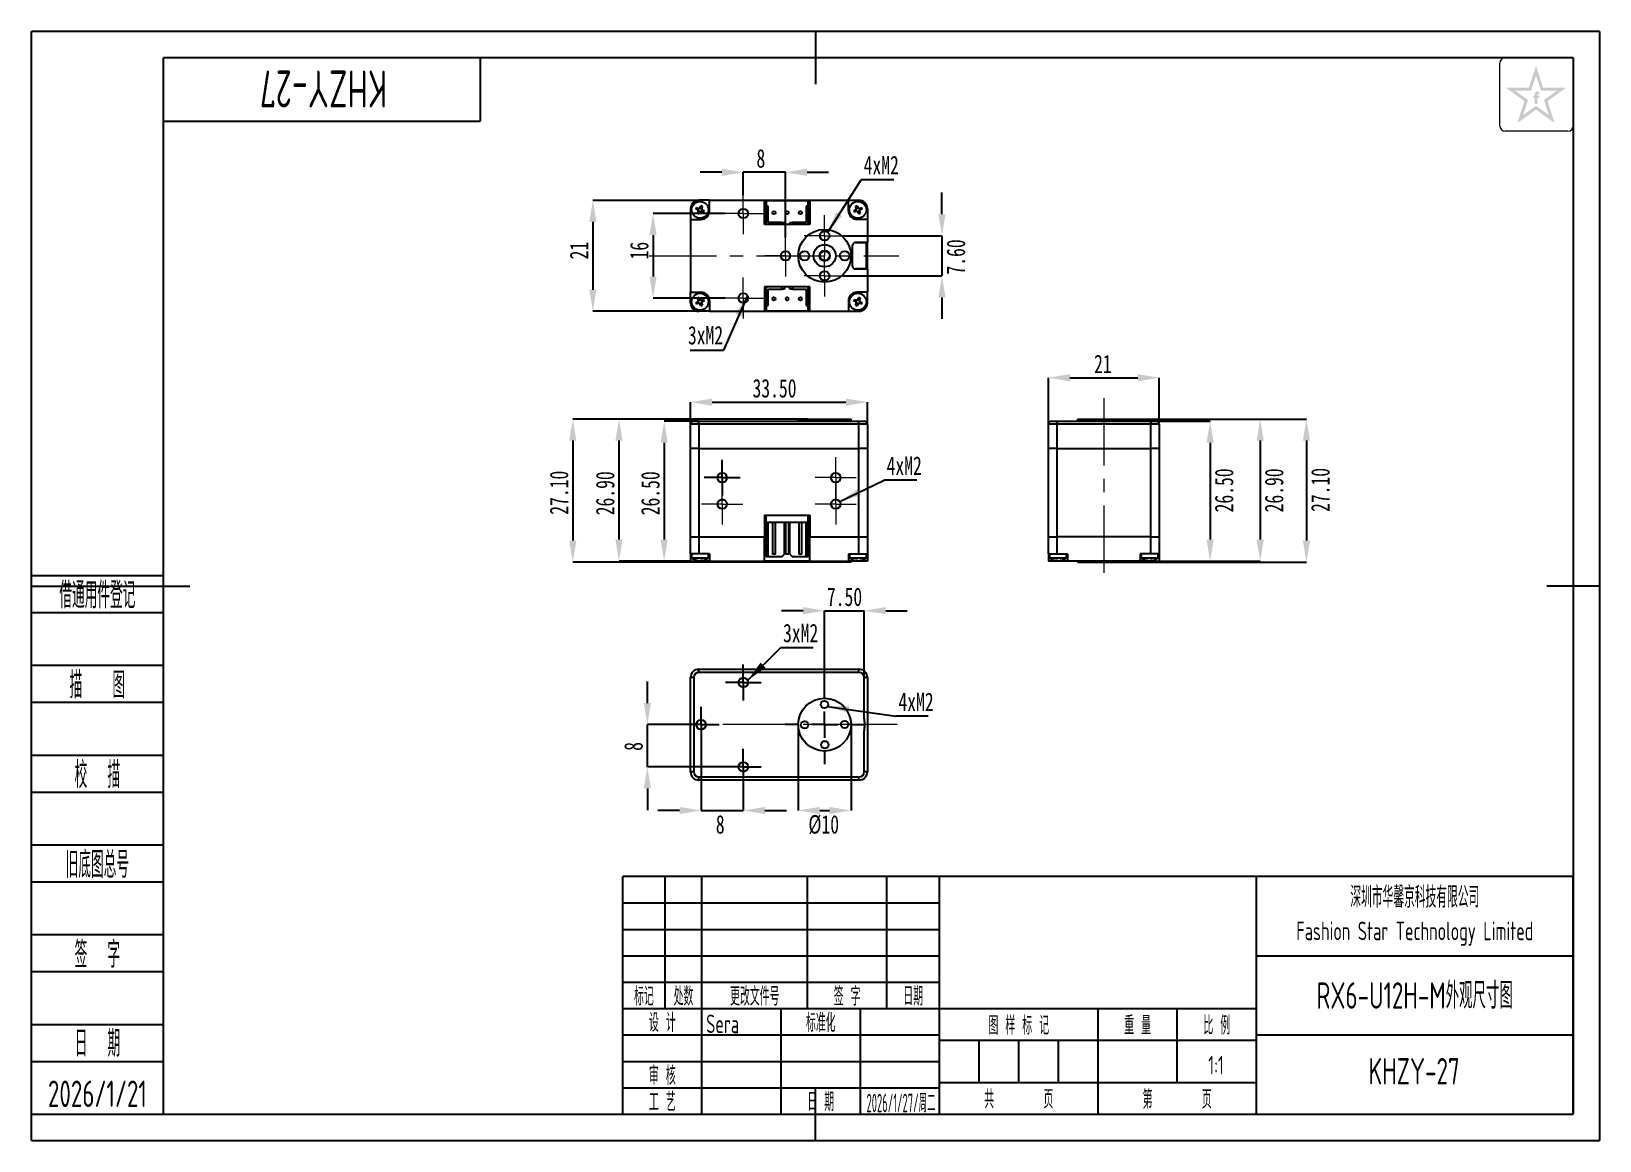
# Model space of a CAD drawing. Header units: inches. Extents: x 219 to 516, y -5 to 205.
import ezdxf
from ezdxf.enums import TextEntityAlignment as Align

# ---------------------------------------------------------------- set-up
doc = ezdxf.new("R2010")
doc.units = ezdxf.units.IN
doc.header["$MEASUREMENT"] = 0
doc.linetypes.add('CENTER2', pattern=[28.575, 19.05, -3.175, 3.175, -3.175])
doc.linetypes.add('CENTERX2', pattern=[20.32, 12.7, -2.54, 2.54, -2.54])
for name, color, linetype in [('1轮廓实线层', 7, 'Continuous'), ('2细线层', 4, 'Continuous'), ('3中心线层', 1, 'CENTER2'), ('6文字层', 3, 'Continuous'), ('7标注层', 4, 'Continuous'), ('图框', 7, 'Continuous'), ('图框层', 7, 'Continuous')]:
    doc.layers.add(name, color=color, linetype=linetype)
doc.styles.add('PC_TEXTSTYLE', font='ISOCP.SHX', dxfattribs={"width": 0.707, "bigfont": 'GBCBIG.SHX'})
doc.styles.add('PC_TEXTSTYLE4', font='ISOCP.SHX', dxfattribs={"width": 0.707, "bigfont": 'GBCBIG.SHX'})
doc.styles.add('SLDTEXTSTYLE5', font='TXT', dxfattribs={"width": 0.7})
doc.styles.get("Standard").update_dxf_attribs({"font": ''})
doc.styles.get('Standard').set_extended_font_data('SimSun')
doc.dimstyles.new('SLDDIMSTYLE0', dxfattribs={"dimtxt": 3.5, "dimasz": 4.08, "dimexe": 0, "dimexo": 0.0625, "dimgap": 0.875, "dimtad": 2, "dimrnd": 1e-09, "dimzin": 4, "dimdsep": 46, "dimtxsty": 'SLDTEXTSTYLE5', "dimsah": 1, "dimcen": 0.09, "dimadec": 0, "dimazin": 1, "dimtfac": 1, "dimtofl": 0, "dimtmove": 0, "dimatfit": 3, "dimfxl": 1, "dimfrac": 2, "dimtolj": 1, "dimtzin": 12, "dimarcsym": 0})
doc.dimstyles.new('SLDDIMSTYLE1', dxfattribs={"dimtxt": 0.18, "dimasz": 4.08, "dimexe": 0, "dimexo": 0.0625, "dimgap": 0, "dimtad": 0, "dimtih": 1, "dimtoh": 1, "dimdec": 0, "dimrnd": 1e-09, "dimzin": 0, "dimdsep": 46, "dimtxsty": 'Standard', "dimsah": 1, "dimcen": 0.09, "dimadec": 0, "dimazin": 0, "dimtfac": 4.08, "dimtdec": 0, "dimtofl": 0, "dimtmove": 0, "dimatfit": 3, "dimfxl": 1, "dimfrac": 2, "dimtolj": 1, "dimtzin": 0, "dimarcsym": 0})
doc.dimstyles.new('SLDDIMSTYLE2', dxfattribs={"dimtxt": 3.5, "dimasz": 4.08, "dimexe": 0, "dimexo": 0.0625, "dimgap": 0.875, "dimtad": 2, "dimrnd": 1e-09, "dimzin": 12, "dimdsep": 46, "dimtxsty": 'SLDTEXTSTYLE5', "dimsah": 1, "dimcen": 0.09, "dimadec": 0, "dimazin": 3, "dimtfac": 1, "dimtmove": 0, "dimatfit": 0, "dimfxl": 1, "dimfrac": 2, "dimtolj": 1, "dimtzin": 12, "dimarcsym": 0})
doc.dimstyles.new('SLDDIMSTYLE3', dxfattribs={"dimtxt": 3.5, "dimasz": 4.08, "dimexe": 0, "dimexo": 0.0625, "dimgap": 0.875, "dimtad": 2, "dimrnd": 1e-09, "dimzin": 12, "dimdsep": 46, "dimtxsty": 'SLDTEXTSTYLE5', "dimsah": 1, "dimcen": 0.09, "dimadec": 0, "dimazin": 3, "dimtfac": 1, "dimtofl": 0, "dimtmove": 0, "dimatfit": 3, "dimfxl": 1, "dimfrac": 2, "dimtolj": 1, "dimtzin": 12, "dimarcsym": 0})
doc.dimstyles.new('SLDDIMSTYLE4', dxfattribs={"dimtxt": 3.5, "dimasz": 4.08, "dimexe": 0, "dimexo": 0.0625, "dimgap": 0.875, "dimtad": 2, "dimrnd": 1e-09, "dimzin": 4, "dimdsep": 46, "dimtxsty": 'SLDTEXTSTYLE5', "dimsah": 1, "dimcen": 0.09, "dimadec": 0, "dimazin": 1, "dimtfac": 1, "dimtmove": 0, "dimatfit": 0, "dimfxl": 1, "dimfrac": 2, "dimtolj": 1, "dimtzin": 12, "dimarcsym": 0})

msp = doc.modelspace()

# ---------------------------------------------------------------- texts
at = {"layer": '6文字层', "insert": (480.933, 37.5), "char_height": 3.5, "width": 60, "attachment_point": 5, "style": 'PC_TEXTSTYLE4'}
msp.add_mtext('{\\H1.142857x;深圳市华馨京科技有限公司}\\P\\pxsm1,qc;Fashion Star Technology Limited', dxfattribs=at)

# ---------------------------------------------------------------- blocks, each defined once
blk = doc.blocks.new('ZwmFrameMain_1_A4^_^无分区图框^_^landscape')
at = {"layer": '1轮廓实线层'}
for p, q in [((123.5, 205), (123.5, 195)), ((0, 0), (0, 200)), ((267, 200), (0, 200)), ((267, 200), (267, 0)), ((-25, 100), (5, 100)), ((272, 100), (262, 100)), ((123.5, -5), (123.5, 5)), ((0, 0), (267, 0))]:
    blk.add_line(p, q, dxfattribs=at)
at = {"layer": '2细线层'}
for p, q in [((-25, -5), (-25, 205)), ((272, 205), (-25, 205)), ((272, 205), (272, -5)), ((-25, -5), (272, -5))]:
    blk.add_line(p, q, dxfattribs=at)
blk = doc.blocks.new('ZwmFrameMain_1_标题栏1')
at = {"layer": '1轮廓实线层'}
for p, q in [((-180, 0), (-180, 45)), ((0, 45), (-180, 45)), ((-172, 20), (-172, 45)), ((-165, 20), (-165, 45)), ((-145, 20), (-145, 45)), ((-130, 20), (-130, 45)), ((-120, 0), (-120, 45)), ((0, 0), (0, 45)), ((-60, 30), (0, 30)), ((-180, 20), (-60, 20)), ((-165, 0), (-165, 20)), ((-150, 0), (-150, 20)), ((-135, 0), (-135, 20)), ((-60, 15), (0, 15)), ((-180, 0), (0, 0))]:
    blk.add_line(p, q, dxfattribs=at)
at = {"layer": '1轮廓实线层', "color": 7}
for p, q in [((-60, 0), (-60, 45)), ((-180, 25), (-120, 25))]:
    blk.add_line(p, q, dxfattribs=at)
at = {"layer": '2细线层'}
for p, q in [((-180, 40), (-120, 40)), ((-180, 35), (-120, 35)), ((-180, 30), (-120, 30)), ((-90, 0), (-90, 20)), ((-75, 6), (-75, 20)), ((-180, 15), (-120, 15)), ((-120, 14), (-60, 14)), ((-112.5, 6), (-112.5, 14)), ((-105, 6), (-105, 14)), ((-97.5, 6), (-97.5, 14)), ((-180, 10), (-120, 10)), ((-120, 6), (-60, 6)), ((-180, 5), (-120, 5))]:
    blk.add_line(p, q, dxfattribs=at)
at = {"layer": '6文字层', "style": 'PC_TEXTSTYLE', "width": 0.667}
for s, p in [('标记', (-176, 22.5)), ('处数', (-168.5, 22.5)), (' 更改文件号 ', (-155, 22.5)), (' 签 字 ', (-137.5, 22.5)), (' 日期 ', (-125, 22.5)), (' 设 计 ', (-172.5, 17.51)), (' 标准化 ', (-142.5, 17.51)), (' 图 样 标 记 ', (-105, 17)), (' 重 量 ', (-82.5, 17)), (' 比 例 ', (-67.5, 17)), (' 审 核 ', (-172.5, 7.5)), (' 工 艺 ', (-172.5, 2.5)), (' 日 期 ', (-142.5, 2.5)), ('共       页', (-105, 3)), ('第       页', (-75, 3))]:
    blk.add_text(s, height=3.5, dxfattribs=at).set_placement(p, align=Align.MIDDLE)
at = {"layer": '6文字层', "style": 'PC_TEXTSTYLE', "flags": 8}
for tag, height, width, p, p2 in [('企业名称', 5, 3.445461, (-54.29, 34.82), (-5.27, 34.82)), ('产品名称或材料标记', 7, 1.034456, (-113.46, 28.64), (-66.42, 28.64)), ('图样名称', 5, 3.480264, (-54.79, 19.98), (-5.27, 19.98)), ('标准化', 3.5, 1.756036, (-133.83, 15.37), (-120.75, 15.37)), ('审核', 3.5, 2.723972, (-163.99, 5.37), (-150.63, 5.37)), ('重量', 3.5, 2.448074, (-88.46, 7.54), (-76.55, 7.54)), ('比例', 3.5, 2.367734, (-73.35, 7.54), (-61.93, 7.54)), ('图样代号', 5, 3.489916, (-54.79, 5.63), (-5.52, 5.63)), ('工艺', 3.5, 2.851598, (-164.21, 0.37), (-150.89, 0.37)), ('日期', 3.5, 2.733185, (-133.83, 0.37), (-120.75, 0.37)), ('共几页', 3.5, 0.953151, (-108.58, 1.48), (-101.56, 1.48))]:
    blk.add_attdef(tag, text='', height=height, dxfattribs=dict(at, width=width)).set_placement(p, p2, align=Align.FIT)
at = {"layer": '6文字层', "style": 'PC_TEXTSTYLE', "width": 9.901758, "flags": 8}
blk.add_attdef('设计', text='', height=3.5, rotation=359.5768, dxfattribs=at).set_placement((-164.23, 15.37), (-150.37, 15.27), align=Align.FIT)
at = {"layer": '6文字层', "color": 3, "style": 'PC_TEXTSTYLE', "width": 0.96618, "flags": 8}
blk.add_attdef('第几页', text='', height=3.5, dxfattribs=at).set_placement((-78.29, 1.5), (-71.16, 1.5), align=Align.FIT)
at = {"layer": '6文字层', "color": 0, "style": 'PC_TEXTSTYLE', "width": 0.715273, "flags": 8}
blk.add_attdef('图纸张数', text='', height=3.5, dxfattribs=at).set_placement((-2.66, -3.87), (4.46, -3.87), align=Align.FIT)
blk = doc.blocks.new('ZwmFrameMain_1_图样代号')
at = {"layer": '2细线层', "linetype": 'Continuous'}
for p in [(60, 0), (0, -12)]:
    blk.add_line(p, (60, -12), dxfattribs=at)
at = {"layer": '6文字层', "style": 'PC_TEXTSTYLE', "width": 2.827942}
blk.add_attdef('图样代号', text='', height=7, rotation=180, dxfattribs=at).set_placement((58.24, -2.4), (2.35, -2.4), align=Align.FIT)
blk = doc.blocks.new('ZwmFrameMain_1_附加栏')
at = {"layer": '2细线层'}
for p, q in [((-25, 102), (0, 102)), ((-25, 95), (0, 95)), ((-25, 85), (0, 85)), ((-25, 78), (0, 78)), ((-25, 68), (0, 68)), ((-25, 61), (0, 61)), ((-25, 51), (0, 51)), ((-25, 44), (0, 44)), ((-25, 34), (0, 34)), ((-25, 27), (0, 27)), ((-25, 17), (0, 17)), ((-25, 10), (0, 10)), ((-25, 0), (0, 0))]:
    blk.add_line(p, q, dxfattribs=at)
at = {"layer": '6文字层', "color": 3, "style": 'PC_TEXTSTYLE'}
for s, width, p in [('借通用件登记', 0.667, (-12.5, 98.5)), ('描   图', 0.6667, (-12.5, 81.5)), ('校  描', 0.667, (-12.5, 64.5)), ('旧底图总号', 0.667, (-12.5, 47.5)), ('签  字', 0.667, (-12.5, 30.5)), ('日  期', 0.667, (-12.49, 13.6))]:
    blk.add_text(s, height=5, dxfattribs=dict(at, width=width)).set_placement(p, align=Align.MIDDLE)
at = {"layer": '6文字层', "style": 'PC_TEXTSTYLE'}
for tag, width, p, p2 in [('借通用件登记', 0.671328, (-23.44, 86.36), (-1.25, 86.36)), ('描图', 2.120922, (-23.44, 69.36), (-1.25, 69.36)), ('校图', 2.149976, (-23.75, 52.06), (-1.25, 52.06)), ('旧底图总号', 0.761452, (-22.84, 35.67), (-1.86, 35.67)), ('签字', 2.026939, (-23.14, 18.37), (-1.56, 18.37)), ('日期', 1.89999, (-22.84, 1.37), (-2.17, 1.37))]:
    blk.add_attdef(tag, text='', height=5, dxfattribs=dict(at, width=width)).set_placement(p, p2, align=Align.FIT)
blk = doc.blocks.new('*D61')
at = {"layer": '7标注层', "color": 0, "lineweight": -2}
for p, q in [((366, 131.61), (321.47, 131.61)), ((321.47, 127.53), (321.47, 108.59)), ((364.1, 104.51), (321.47, 104.51))]:
    blk.add_line(p, q, dxfattribs=at)
at = {"layer": '7标注层', "color": 0}
for points in [[(322.15, 127.53), (320.79, 127.53), (321.47, 131.61)], [(320.79, 108.59), (322.15, 108.59), (321.47, 104.51)]]:
    blk.add_solid(points, dxfattribs=at)
at = {"layer": 'Defpoints', "color": 0}
for p in [(366.06, 131.61), (321.47, 104.51), (364.16, 104.51)]:
    blk.add_point(p, dxfattribs=at)
at = {"layer": '7标注层', "color": 0, "insert": (317.1, 117.66), "char_height": 3.5, "attachment_point": 2, "rotation": 90, "style": 'SLDTEXTSTYLE5'}
blk.add_mtext('\\A1;27.10', dxfattribs=at)
blk = doc.blocks.new('*D62')
at = {"layer": '7标注层', "color": 0, "lineweight": -2}
for p, q in [((364.1, 131.61), (330.22, 131.61)), ((330.22, 108.79), (330.22, 127.53)), ((343.7, 104.71), (330.22, 104.71))]:
    blk.add_line(p, q, dxfattribs=at)
at = {"layer": '7标注层', "color": 0}
for points in [[(330.9, 127.53), (329.54, 127.53), (330.22, 131.61)], [(329.54, 108.79), (330.9, 108.79), (330.22, 104.71)]]:
    blk.add_solid(points, dxfattribs=at)
at = {"layer": 'Defpoints', "color": 0}
for p in [(330.22, 131.61), (364.16, 131.61), (343.76, 104.71)]:
    blk.add_point(p, dxfattribs=at)
at = {"layer": '7标注层', "color": 0, "insert": (325.84, 117.55), "char_height": 3.5, "attachment_point": 2, "rotation": 90, "style": 'SLDTEXTSTYLE5'}
blk.add_mtext('\\A1;26.90', dxfattribs=at)
blk = doc.blocks.new('*D63')
at = {"layer": '7标注层', "color": 0, "lineweight": -2}
for p, q in [((345.3, 131.21), (338.77, 131.21)), ((338.77, 127.13), (338.77, 108.79)), ((343.7, 104.71), (338.77, 104.71))]:
    blk.add_line(p, q, dxfattribs=at)
at = {"layer": '7标注层', "color": 0}
for points in [[(339.45, 127.13), (338.09, 127.13), (338.77, 131.21)], [(338.09, 108.79), (339.45, 108.79), (338.77, 104.71)]]:
    blk.add_solid(points, dxfattribs=at)
at = {"layer": 'Defpoints', "color": 0}
for p in [(345.36, 131.21), (338.77, 104.71), (343.76, 104.71)]:
    blk.add_point(p, dxfattribs=at)
at = {"layer": '7标注层', "color": 0, "insert": (334.4, 117.55), "char_height": 3.5, "attachment_point": 2, "rotation": 90, "style": 'SLDTEXTSTYLE5'}
blk.add_mtext('\\A1;26.50', dxfattribs=at)
blk = doc.blocks.new('*D64')
at = {"layer": '7标注层', "color": 0, "lineweight": -2}
for p, q in [((343.76, 130.67), (343.76, 134.81)), ((347.84, 134.81), (373.18, 134.81)), ((377.26, 130.67), (377.26, 134.81))]:
    blk.add_line(p, q, dxfattribs=at)
at = {"layer": '7标注层', "color": 0}
for points in [[(347.84, 135.49), (347.84, 134.13), (343.76, 134.81)], [(373.18, 134.13), (373.18, 135.49), (377.26, 134.81)]]:
    blk.add_solid(points, dxfattribs=at)
at = {"layer": 'Defpoints', "color": 0}
for p in [(377.26, 134.81), (343.76, 130.61), (377.26, 130.61)]:
    blk.add_point(p, dxfattribs=at)
at = {"layer": '7标注层', "color": 0, "insert": (359.67, 139.19), "char_height": 3.5, "attachment_point": 2, "style": 'SLDTEXTSTYLE5'}
blk.add_mtext('\\A1;33.50', dxfattribs=at)
blk = doc.blocks.new('SW_NOTE_0')
at = {"layer": '图框', "color": 0}
blk.add_line((6.15, 0), (0, 0), dxfattribs=at)
at = {"layer": '图框', "color": 0, "insert": (0.44, 4.52), "char_height": 3.5, "attachment_point": 1, "style": 'SLDTEXTSTYLE5'}
blk.add_mtext('4xM2', dxfattribs=at)
blk = doc.blocks.new('SW_CENTERMARKSYMBOL_0')
at = {"layer": '图框', "color": 0}
for p, q in [((0, 2.5), (0, 3.4)), ((-2.5, 0), (-3.4, 0)), ((0, 0), (-2.5, 0)), ((0, 0), (0, 2.5)), ((0, 0), (0, -2.5)), ((0, 0), (2.5, 0)), ((2.5, 0), (3.4, 0)), ((0, -2.5), (0, -3.4))]:
    blk.add_line(p, q, dxfattribs=at)
blk = doc.blocks.new('SW_CENTERMARKSYMBOL_1')
at = {"color": 0, "linetype": 'Continuous', "lineweight": 18}
for p, q in [((0, 2.5), (0, 3.9)), ((-2.5, 0), (-3.9, 0)), ((0, 0), (-2.5, 0)), ((0, 0), (0, 2.5)), ((0, 0), (0, -2.5)), ((0, 0), (2.5, 0)), ((2.5, 0), (3.9, 0)), ((0, -2.5), (0, -3.9))]:
    blk.add_line(p, q, dxfattribs=at)
blk = doc.blocks.new('SW_CENTERMARKSYMBOL_2')
at = {"color": 0, "linetype": 'Continuous', "lineweight": 18}
for p, q in [((0, 2.5), (0, 3.9)), ((-2.5, 0), (-3.9, 0)), ((0, 0), (-2.5, 0)), ((0, 0), (0, 2.5)), ((0, 0), (0, -2.5)), ((0, 0), (2.5, 0)), ((2.5, 0), (3.9, 0)), ((0, -2.5), (0, -3.9))]:
    blk.add_line(p, q, dxfattribs=at)
blk = doc.blocks.new('SW_CENTERMARKSYMBOL_3')
at = {"color": 0, "linetype": 'Continuous', "lineweight": 18}
for p, q in [((0, 2.5), (0, 3.9)), ((-2.5, 0), (-3.9, 0)), ((0, 0), (-2.5, 0)), ((0, 0), (0, 2.5)), ((0, 0), (0, -2.5)), ((0, 0), (2.5, 0)), ((2.5, 0), (3.9, 0)), ((0, -2.5), (0, -3.9))]:
    blk.add_line(p, q, dxfattribs=at)
blk = doc.blocks.new('*D65')
at = {"layer": '7标注层', "color": 0, "lineweight": -2}
for p, q in [((349.68, 178.32), (345.6, 178.32)), ((353.76, 173.98), (353.76, 178.32)), ((361.76, 178.32), (353.76, 178.32)), ((361.76, 165.98), (361.76, 178.32)), ((365.84, 178.32), (369.92, 178.32))]:
    blk.add_line(p, q, dxfattribs=at)
at = {"layer": '7标注层', "color": 0}
for points in [[(349.68, 177.64), (349.68, 179), (353.76, 178.32)], [(365.84, 179), (365.84, 177.64), (361.76, 178.32)]]:
    blk.add_solid(points, dxfattribs=at)
at = {"layer": 'Defpoints', "color": 0}
for p in [(353.76, 178.32), (353.76, 173.91), (361.76, 165.91)]:
    blk.add_point(p, dxfattribs=at)
at = {"layer": '7标注层', "color": 0, "insert": (357.08, 182.7), "char_height": 3.5, "attachment_point": 2, "style": 'SLDTEXTSTYLE5'}
blk.add_mtext('\\A1;8', dxfattribs=at)
blk = doc.blocks.new('*D66')
at = {"layer": '7标注层', "color": 0, "lineweight": -2}
for p, q in [((345.3, 173.01), (325.27, 173.01)), ((325.27, 168.93), (325.27, 156.09)), ((345.3, 152.01), (325.27, 152.01))]:
    blk.add_line(p, q, dxfattribs=at)
at = {"layer": '7标注层', "color": 0}
for points in [[(325.95, 168.93), (324.59, 168.93), (325.27, 173.01)], [(324.59, 156.09), (325.95, 156.09), (325.27, 152.01)]]:
    blk.add_solid(points, dxfattribs=at)
at = {"layer": 'Defpoints', "color": 0}
for p in [(345.36, 173.01), (325.27, 152.01), (345.36, 152.01)]:
    blk.add_point(p, dxfattribs=at)
at = {"layer": '7标注层', "color": 0, "insert": (320.9, 163.49), "char_height": 3.5, "attachment_point": 2, "rotation": 90, "style": 'SLDTEXTSTYLE5'}
blk.add_mtext('\\A1;21', dxfattribs=at)
blk = doc.blocks.new('*D67')
at = {"layer": '7标注层', "color": 0, "lineweight": -2}
for p, q in [((350.3, 170.51), (336.67, 170.51)), ((336.67, 166.43), (336.67, 158.59)), ((350.3, 154.51), (336.67, 154.51))]:
    blk.add_line(p, q, dxfattribs=at)
at = {"layer": '7标注层', "color": 0}
for points in [[(337.35, 166.43), (335.99, 166.43), (336.67, 170.51)], [(335.99, 158.59), (337.35, 158.59), (336.67, 154.51)]]:
    blk.add_solid(points, dxfattribs=at)
at = {"layer": 'Defpoints', "color": 0}
for p in [(350.36, 170.51), (336.67, 154.51), (350.36, 154.51)]:
    blk.add_point(p, dxfattribs=at)
at = {"layer": '7标注层', "color": 0, "insert": (332.29, 163.49), "char_height": 3.5, "attachment_point": 2, "rotation": 90, "style": 'SLDTEXTSTYLE5'}
blk.add_mtext('\\A1;16', dxfattribs=at)
blk = doc.blocks.new('*D68')
at = {"layer": '7标注层', "color": 0, "lineweight": -2}
for p, q in [((391.38, 170.39), (391.38, 174.47)), ((372.63, 166.31), (391.38, 166.31)), ((391.38, 166.31), (391.38, 158.71)), ((372.63, 158.71), (391.38, 158.71)), ((391.38, 154.63), (391.38, 150.55))]:
    blk.add_line(p, q, dxfattribs=at)
at = {"layer": '7标注层', "color": 0}
for points in [[(390.7, 170.39), (392.06, 170.39), (391.38, 166.31)], [(392.06, 154.63), (390.7, 154.63), (391.38, 158.71)]]:
    blk.add_solid(points, dxfattribs=at)
at = {"layer": 'Defpoints', "color": 0}
for p in [(372.56, 166.31), (372.56, 158.71), (391.38, 158.71)]:
    blk.add_point(p, dxfattribs=at)
at = {"layer": '7标注层', "color": 0, "insert": (392.26, 162.3), "char_height": 3.5, "attachment_point": 2, "rotation": 90, "style": 'SLDTEXTSTYLE5'}
blk.add_mtext('\\A1;7.60', dxfattribs=at)
blk = doc.blocks.new('SW_NOTE_0_1')
at = {"layer": '图框', "color": 0}
blk.add_line((6.15, 0), (0, 0), dxfattribs=at)
at = {"layer": '图框', "color": 0, "insert": (0.45, 4.54), "char_height": 3.5, "attachment_point": 1, "style": 'SLDTEXTSTYLE5'}
blk.add_mtext('4xM2', dxfattribs=at)
blk = doc.blocks.new('SW_NOTE_0_2')
at = {"layer": '图框', "color": 0}
blk.add_line((-6.32, 0), (0, 0), dxfattribs=at)
at = {"layer": '图框', "color": 0, "insert": (-6.76, 4.56), "char_height": 3.5, "attachment_point": 1, "style": 'SLDTEXTSTYLE5'}
blk.add_mtext('3xM2', dxfattribs=at)
blk = doc.blocks.new('SW_CENTERMARKSYMBOL_4')
at = {"color": 0, "linetype": 'Continuous', "lineweight": 18}
for p, q in [((0, 2.5), (0, 3.9)), ((-2.5, 0), (-3.9, 0)), ((0, 0), (-2.5, 0)), ((0, 0), (0, 2.5)), ((0, 0), (0, -2.5)), ((0, 0), (2.5, 0)), ((2.5, 0), (3.9, 0)), ((0, -2.5), (0, -3.9))]:
    blk.add_line(p, q, dxfattribs=at)
blk = doc.blocks.new('SW_CENTERMARKSYMBOL_5')
at = {"color": 0, "linetype": 'Continuous', "lineweight": 18}
for p, q in [((0, 2.5), (0, 3.9)), ((-2.5, 0), (-3.9, 0)), ((0, 0), (-2.5, 0)), ((0, 0), (0, 2.5)), ((0, 0), (0, -2.5)), ((0, 0), (2.5, 0)), ((2.5, 0), (3.9, 0)), ((0, -2.5), (0, -3.9))]:
    blk.add_line(p, q, dxfattribs=at)
blk = doc.blocks.new('SW_CENTERMARKSYMBOL_6')
at = {"color": 0, "linetype": 'Continuous', "lineweight": 18}
for p, q in [((0, 2.5), (0, 3.9)), ((-2.5, 0), (-3.9, 0)), ((0, 0), (-2.5, 0)), ((0, 0), (0, 2.5)), ((0, 0), (0, -2.5)), ((0, 0), (2.5, 0)), ((2.5, 0), (3.9, 0)), ((0, -2.5), (0, -3.9))]:
    blk.add_line(p, q, dxfattribs=at)
blk = doc.blocks.new('SW_CENTERMARKSYMBOL_7')
at = {"color": 0, "linetype": 'Continuous', "lineweight": 18}
for p, q in [((0, 2.5), (0, 3.9)), ((-2.5, 0), (-3.9, 0)), ((0, 0), (-2.5, 0)), ((0, 0), (0, 2.5)), ((0, 0), (0, -2.5)), ((0, 0), (2.5, 0)), ((2.5, 0), (3.9, 0)), ((0, -2.5), (0, -3.9))]:
    blk.add_line(p, q, dxfattribs=at)
blk = doc.blocks.new('SW_CENTERMARKSYMBOL_8')
at = {"color": 0, "linetype": 'Continuous', "lineweight": 18}
for p, q in [((0, 2.5), (0, 3.9)), ((-2.5, 0), (-3.9, 0)), ((0, 0), (-2.5, 0)), ((0, 0), (0, 2.5)), ((0, 0), (0, -2.5)), ((0, 0), (2.5, 0)), ((2.5, 0), (3.9, 0)), ((0, -2.5), (0, -3.9))]:
    blk.add_line(p, q, dxfattribs=at)
blk = doc.blocks.new('*D69')
at = {"layer": '7标注层', "color": 0, "lineweight": -2}
for p, q in [((364.16, 73.69), (364.16, 57.5)), ((374.16, 73.69), (374.16, 57.5)), ((368.24, 57.5), (370.08, 57.5))]:
    blk.add_line(p, q, dxfattribs=at)
at = {"layer": '7标注层', "color": 0}
for points in [[(368.24, 58.18), (368.24, 56.82), (364.16, 57.5)], [(370.08, 56.82), (370.08, 58.18), (374.16, 57.5)]]:
    blk.add_solid(points, dxfattribs=at)
at = {"layer": 'Defpoints', "color": 0}
for p in [(364.16, 73.75), (374.16, 73.75), (374.16, 57.5)]:
    blk.add_point(p, dxfattribs=at)
at = {"layer": '7标注层', "color": 0, "insert": (368.99, 56.63), "char_height": 3.5, "attachment_point": 2, "style": 'SLDTEXTSTYLE5'}
blk.add_mtext('\\A1;%%c10', dxfattribs=at)
blk = doc.blocks.new('*D70')
at = {"layer": '7标注层', "color": 0, "lineweight": -2}
for p, q in [((345.76, 70.29), (345.76, 57.5)), ((353.76, 62.29), (353.76, 57.5)), ((341.68, 57.5), (337.6, 57.5)), ((345.76, 57.5), (353.76, 57.5)), ((357.84, 57.5), (361.92, 57.5))]:
    blk.add_line(p, q, dxfattribs=at)
at = {"layer": '7标注层', "color": 0}
for points in [[(341.68, 56.82), (341.68, 58.18), (345.76, 57.5)], [(357.84, 58.18), (357.84, 56.82), (353.76, 57.5)]]:
    blk.add_solid(points, dxfattribs=at)
at = {"layer": 'Defpoints', "color": 0}
for p in [(345.76, 70.35), (353.76, 62.35), (353.76, 57.5)]:
    blk.add_point(p, dxfattribs=at)
at = {"layer": '7标注层', "color": 0, "insert": (349.39, 56.63), "char_height": 3.5, "attachment_point": 2, "style": 'SLDTEXTSTYLE5'}
blk.add_mtext('\\A1;8', dxfattribs=at)
blk = doc.blocks.new('*D71')
at = {"layer": '7标注层', "color": 0, "lineweight": -2}
for p, q in [((335.59, 77.83), (335.59, 81.91)), ((342.3, 73.75), (335.59, 73.75)), ((335.59, 65.75), (335.59, 73.75)), ((350.3, 65.75), (335.59, 65.75)), ((335.59, 61.67), (335.59, 57.59))]:
    blk.add_line(p, q, dxfattribs=at)
at = {"layer": '7标注层', "color": 0}
for points in [[(334.91, 77.83), (336.27, 77.83), (335.59, 73.75)], [(336.27, 61.67), (334.91, 61.67), (335.59, 65.75)]]:
    blk.add_solid(points, dxfattribs=at)
at = {"layer": 'Defpoints', "color": 0}
for p in [(335.59, 73.75), (342.36, 73.75), (350.36, 65.75)]:
    blk.add_point(p, dxfattribs=at)
at = {"layer": '7标注层', "color": 0, "insert": (331.21, 69.63), "char_height": 3.5, "attachment_point": 2, "rotation": 90, "style": 'SLDTEXTSTYLE5'}
blk.add_mtext('\\A1;8', dxfattribs=at)
blk = doc.blocks.new('*D72')
at = {"layer": '7标注层', "color": 0, "lineweight": -2}
for p, q in [((365.08, 95.33), (361, 95.33)), ((369.16, 81.31), (369.16, 95.33)), ((369.16, 95.33), (376.66, 95.33)), ((376.66, 82.71), (376.66, 95.33)), ((380.74, 95.33), (384.82, 95.33))]:
    blk.add_line(p, q, dxfattribs=at)
at = {"layer": '7标注层', "color": 0}
for points in [[(365.08, 94.65), (365.08, 96.01), (369.16, 95.33)], [(380.74, 96.01), (380.74, 94.65), (376.66, 95.33)]]:
    blk.add_solid(points, dxfattribs=at)
at = {"layer": 'Defpoints', "color": 0}
for p in [(376.66, 95.33), (369.16, 81.25), (376.66, 82.65)]:
    blk.add_point(p, dxfattribs=at)
at = {"layer": '7标注层', "color": 0, "insert": (372.93, 99.71), "char_height": 3.5, "attachment_point": 2, "style": 'SLDTEXTSTYLE5'}
blk.add_mtext('\\A1;7.50', dxfattribs=at)
blk = doc.blocks.new('SW_NOTE_0_3')
at = {"layer": '图框', "color": 0}
blk.add_line((6.15, 0), (0, 0), dxfattribs=at)
at = {"layer": '图框', "color": 0, "insert": (0.45, 4.55), "char_height": 3.5, "attachment_point": 1, "style": 'SLDTEXTSTYLE5'}
blk.add_mtext('3xM2', dxfattribs=at)
blk = doc.blocks.new('SW_NOTE_0_4')
at = {"layer": '图框', "color": 0}
blk.add_line((6.15, 0), (0, 0), dxfattribs=at)
at = {"layer": '图框', "color": 0, "insert": (0.49, 4.44), "char_height": 3.5, "attachment_point": 1, "style": 'SLDTEXTSTYLE5'}
blk.add_mtext('4xM2', dxfattribs=at)
blk = doc.blocks.new('SW_CENTERMARKSYMBOL_9')
at = {"layer": '图框', "color": 0}
for p, q in [((0, 2.5), (0, 3.4)), ((-2.5, 0), (-3.4, 0)), ((0, 0), (-2.5, 0)), ((0, 0), (0, 2.5)), ((0, 0), (0, -2.5)), ((0, 0), (2.5, 0)), ((2.5, 0), (3.4, 0)), ((0, -2.5), (0, -3.4))]:
    blk.add_line(p, q, dxfattribs=at)
blk = doc.blocks.new('SW_CENTERMARKSYMBOL_10')
at = {"layer": '图框', "color": 0}
for p, q in [((0, 2.5), (0, 3.4)), ((-2.5, 0), (-3.4, 0)), ((0, 0), (-2.5, 0)), ((0, 0), (0, 2.5)), ((0, 0), (0, -2.5)), ((0, 0), (2.5, 0)), ((2.5, 0), (3.4, 0)), ((0, -2.5), (0, -3.4))]:
    blk.add_line(p, q, dxfattribs=at)
blk = doc.blocks.new('SW_CENTERMARKSYMBOL_11')
at = {"layer": '图框', "color": 0}
for p, q in [((0, 2.5), (0, 3.4)), ((-2.5, 0), (-3.4, 0)), ((0, 0), (-2.5, 0)), ((0, 0), (0, 2.5)), ((0, 0), (0, -2.5)), ((0, 0), (2.5, 0)), ((2.5, 0), (3.4, 0)), ((0, -2.5), (0, -3.4))]:
    blk.add_line(p, q, dxfattribs=at)
blk = doc.blocks.new('SW_CENTERMARKSYMBOL_12')
at = {"layer": '图框', "color": 0}
for p, q in [((0, 5), (0, 7.5)), ((-5, 0), (-7.5, 0)), ((0, 0), (-2.5, 0)), ((0, 0), (0, 2.5)), ((0, 0), (0, -2.5)), ((0, 0), (2.5, 0)), ((5, 0), (7.5, 0)), ((0, -5), (0, -7.5))]:
    blk.add_line(p, q, dxfattribs=at)
blk = doc.blocks.new('*D73')
at = {"layer": '7标注层', "color": 0, "lineweight": -2}
for p, q in [((411.54, 130.67), (411.54, 139.43)), ((415.62, 139.43), (428.46, 139.43)), ((432.54, 130.67), (432.54, 139.43))]:
    blk.add_line(p, q, dxfattribs=at)
at = {"layer": '7标注层', "color": 0}
for points in [[(415.62, 140.11), (415.62, 138.75), (411.54, 139.43)], [(428.46, 138.75), (428.46, 140.11), (432.54, 139.43)]]:
    blk.add_solid(points, dxfattribs=at)
at = {"layer": 'Defpoints', "color": 0}
for p in [(432.54, 139.43), (411.54, 130.61), (432.54, 130.61)]:
    blk.add_point(p, dxfattribs=at)
at = {"layer": '7标注层', "color": 0, "insert": (421.86, 143.8), "char_height": 3.5, "attachment_point": 2, "style": 'SLDTEXTSTYLE5'}
blk.add_mtext('\\A1;21', dxfattribs=at)
blk = doc.blocks.new('*D74')
at = {"layer": '7标注层', "color": 0, "lineweight": -2}
for p, q in [((431, 131.21), (442.17, 131.21)), ((442.17, 127.13), (442.17, 108.79)), ((432.6, 104.71), (442.17, 104.71))]:
    blk.add_line(p, q, dxfattribs=at)
at = {"layer": '7标注层', "color": 0}
for points in [[(442.85, 127.13), (441.49, 127.13), (442.17, 131.21)], [(441.49, 108.79), (442.85, 108.79), (442.17, 104.71)]]:
    blk.add_solid(points, dxfattribs=at)
at = {"layer": 'Defpoints', "color": 0}
for p in [(430.94, 131.21), (432.54, 104.71), (442.17, 104.71)]:
    blk.add_point(p, dxfattribs=at)
at = {"layer": '7标注层', "color": 0, "insert": (443.05, 118.1), "char_height": 3.5, "attachment_point": 2, "rotation": 90, "style": 'SLDTEXTSTYLE5'}
blk.add_mtext('\\A1;26.50', dxfattribs=at)
blk = doc.blocks.new('*D75')
at = {"layer": '7标注层', "color": 0, "lineweight": -2}
for p, q in [((426.6, 131.61), (451.65, 131.61)), ((451.65, 127.53), (451.65, 108.79)), ((432.6, 104.71), (451.65, 104.71))]:
    blk.add_line(p, q, dxfattribs=at)
at = {"layer": '7标注层', "color": 0}
for points in [[(452.33, 127.53), (450.97, 127.53), (451.65, 131.61)], [(450.97, 108.79), (452.33, 108.79), (451.65, 104.71)]]:
    blk.add_solid(points, dxfattribs=at)
at = {"layer": 'Defpoints', "color": 0}
for p in [(426.54, 131.61), (432.54, 104.71), (451.65, 104.71)]:
    blk.add_point(p, dxfattribs=at)
at = {"layer": '7标注层', "color": 0, "insert": (452.52, 118.1), "char_height": 3.5, "attachment_point": 2, "rotation": 90, "style": 'SLDTEXTSTYLE5'}
blk.add_mtext('\\A1;26.90', dxfattribs=at)
blk = doc.blocks.new('*D76')
at = {"layer": '7标注层', "color": 0, "lineweight": -2}
for p, q in [((417.1, 131.61), (460.41, 131.61)), ((460.41, 127.53), (460.41, 108.59)), ((417.1, 104.51), (460.41, 104.51))]:
    blk.add_line(p, q, dxfattribs=at)
at = {"layer": '7标注层', "color": 0}
for points in [[(461.09, 127.53), (459.73, 127.53), (460.41, 131.61)], [(459.73, 108.59), (461.09, 108.59), (460.41, 104.51)]]:
    blk.add_solid(points, dxfattribs=at)
at = {"layer": 'Defpoints', "color": 0}
for p in [(417.04, 131.61), (417.04, 104.51), (460.41, 104.51)]:
    blk.add_point(p, dxfattribs=at)
at = {"layer": '7标注层', "color": 0, "insert": (461.29, 118.19), "char_height": 3.5, "attachment_point": 2, "rotation": 90, "style": 'SLDTEXTSTYLE5'}
blk.add_mtext('\\A1;27.10', dxfattribs=at)

# ---------------------------------------------------------------- dimensions: what is measured, and where the dimension line sits
at = {"layer": '7标注层'}
for base, p1, p2, dimstyle, picture, middle in [((353.763, 178.321), (361.763, 165.915), (353.763, 173.915), 'SLDDIMSTYLE2', '*D65', (357.081, 178.321)), ((432.538, 139.427), (411.538, 130.612), (432.538, 130.612), 'SLDDIMSTYLE3', '*D73', (421.864, 139.427)), ((377.263, 134.81), (343.763, 130.612), (377.263, 130.612), 'SLDDIMSTYLE0', '*D64', (359.666, 134.81)), ((376.663, 95.334), (369.163, 81.25), (376.663, 82.65), 'SLDDIMSTYLE4', '*D72', (372.93, 95.334)), ((353.763, 57.501), (345.763, 70.35), (353.763, 62.35), 'SLDDIMSTYLE2', '*D70', (349.391, 57.501))]:
    dim = msp.add_linear_dim(base=base, p1=p1, p2=p2, dimstyle=dimstyle, dxfattribs=at)
    dim.commit()
    dim.dimension.update_dxf_attribs({"geometry": picture, "text_midpoint": middle, "dimtype": 160})
for base, p1, p2, dimstyle, picture, middle in [((325.273, 152.015), (345.363, 173.015), (345.363, 152.015), 'SLDDIMSTYLE3', '*D66', (325.273, 163.485)), ((391.38, 158.715), (372.563, 166.315), (372.563, 158.715), 'SLDDIMSTYLE4', '*D68', (391.38, 162.298)), ((336.667, 154.515), (350.363, 170.515), (350.363, 154.515), 'SLDDIMSTYLE2', '*D67', (336.667, 163.485)), ((321.473, 104.512), (366.064, 131.612), (364.163, 104.512), 'SLDDIMSTYLE0', '*D61', (321.473, 117.657)), ((330.219, 131.612), (343.763, 104.712), (364.163, 131.612), 'SLDDIMSTYLE0', '*D62', (330.219, 117.554)), ((338.771, 104.712), (345.363, 131.212), (343.763, 104.712), 'SLDDIMSTYLE0', '*D63', (338.771, 117.554)), ((460.414, 104.512), (417.038, 131.612), (417.038, 104.512), 'SLDDIMSTYLE0', '*D76', (460.414, 118.194)), ((451.648, 104.712), (426.537, 131.612), (432.538, 104.712), 'SLDDIMSTYLE0', '*D75', (451.648, 118.095)), ((442.173, 104.712), (430.938, 131.212), (432.538, 104.712), 'SLDDIMSTYLE0', '*D74', (442.173, 118.095)), ((335.587, 73.75), (350.363, 65.75), (342.363, 73.75), 'SLDDIMSTYLE2', '*D71', (335.587, 69.626))]:
    dim = msp.add_linear_dim(base=base, p1=p1, p2=p2, angle=90, dimstyle=dimstyle, dxfattribs=at)
    dim.commit()
    dim.dimension.update_dxf_attribs({"geometry": picture, "text_midpoint": middle, "dimtype": 160})
dim = msp.add_linear_dim(base=(374.163, 57.501), p1=(364.163, 73.75), p2=(374.163, 73.75), text='%%c<>', dimstyle='SLDDIMSTYLE2', dxfattribs=at)
dim.commit()
dim.dimension.update_dxf_attribs({"geometry": '*D69', "text_midpoint": (368.989, 57.501), "dimtype": 160})

# ---------------------------------------------------------------- hatches: boundary and pattern name
at = {"layer": '6文字层', "lineweight": 5}
h = msp.add_hatch(color=2, dxfattribs=at)
edge = h.paths.add_edge_path(flags=0)
edge.add_line((504.104, 192.419), (504.5, 192.419))
edge.add_line((504.5, 192.419), (504.5, 192.845))
edge.add_line((504.5, 192.845), (504.109, 192.845))
edge.add_line((504.109, 192.845), (504.109, 193.053))
edge.add_spline(control_points=[(504.109, 193.053), (504.109, 193.078), (504.108, 193.174), (504.296, 193.144), (504.415, 193.127), (504.482, 193.11), (504.509, 193.102)], knot_values=[0, 0, 0, 0, 1.4943482, 5.8188355, 8.4876202, 10.3632598, 10.3632598, 10.3632598, 10.3632598], degree=3, periodic=0)
edge.add_line((504.509, 193.102), (504.509, 193.539))
edge.add_spline(control_points=[(504.509, 193.539), (504.438, 193.556), (504.265, 193.597), (504.017, 193.618), (503.788, 193.514), (503.672, 193.37), (503.652, 193.26), (503.647, 193.229)], knot_values=[0, 0, 0, 0, 4.9341397, 11.9452686, 16.0265909, 21.3569295, 23.4510995, 23.4510995, 23.4510995, 23.4510995], degree=3, periodic=0)
edge.add_line((503.647, 193.229), (503.647, 192.845))
edge.add_line((503.647, 192.845), (503.361, 192.845))
edge.add_line((503.361, 192.845), (503.361, 192.419))
edge.add_line((503.361, 192.419), (503.65, 192.419))
edge.add_line((503.65, 192.419), (503.65, 191.229))
edge.add_line((503.65, 191.229), (504.104, 191.229))
edge.add_line((504.104, 191.229), (504.104, 192.419))
h.paths.add_polyline_path([(509.56, 194.333), (505.22, 194.333), (503.88, 198.473), (502.54, 194.333), (498.2, 194.333), (501.695, 191.785), (500.355, 187.656), (503.88, 190.181), (507.406, 187.656), (506.066, 191.785)])
h.paths.add_polyline_path([(505.394, 191.997), (506.326, 189.124), (503.88, 190.914), (501.434, 189.124), (502.367, 191.997), (499.913, 193.786), (502.945, 193.786), (503.88, 196.673), (504.816, 193.786), (507.848, 193.786)], flags=16)

# ---------------------------------------------------------------- linework, layer by layer
at = {"color": 7, "linetype": 'Continuous', "lineweight": 25}
for p, q in [((347.363, 173.015), (345.363, 173.015)), ((347.363, 171.015), (347.363, 173.015)), ((347.363, 173.015), (357.763, 173.015)), ((357.763, 168.415), (357.763, 173.015)), ((357.763, 173.015), (366.363, 173.015)), ((366.063, 172.915), (358.063, 172.915)), ((358.063, 172.915), (358.063, 171.915)), ((366.063, 171.915), (366.063, 172.915)), ((366.363, 173.015), (366.363, 168.415)), ((366.363, 173.015), (373.663, 173.015)), ((373.663, 171.015), (373.663, 173.015)), ((373.663, 173.015), (375.663, 173.015)), ((343.763, 171.415), (343.763, 169.415)), ((343.763, 169.415), (343.763, 155.615)), ((343.763, 169.415), (345.763, 169.415)), ((345.064, 171.238), (344.782, 171.355)), ((344.912, 171.669), (345.194, 171.552)), ((345.109, 170.564), (345.226, 170.846)), ((345.184, 171.148), (345.343, 171.531)), ((345.631, 170.836), (345.247, 170.995)), ((345.54, 170.716), (345.423, 170.434)), ((345.496, 171.594), (345.88, 171.435)), ((345.586, 171.714), (345.703, 171.996)), ((345.943, 171.282), (345.784, 170.899)), ((346.017, 171.866), (345.901, 171.584)), ((346.215, 170.761), (345.932, 170.878)), ((346.063, 171.192), (346.345, 171.075)), ((358.063, 171.515), (357.763, 171.515)), ((358.463, 171.915), (358.063, 171.915)), ((358.063, 171.915), (358.063, 168.415)), ((358.463, 168.815), (358.463, 171.915)), ((365.663, 171.915), (365.663, 168.815)), ((366.063, 171.915), (365.663, 171.915)), ((366.063, 168.415), (366.063, 171.915)), ((366.363, 171.515), (366.063, 171.515)), ((374.682, 171.075), (374.964, 171.192)), ((375.094, 170.878), (374.812, 170.761)), ((375.126, 171.584), (375.009, 171.866)), ((375.243, 170.899), (375.084, 171.282)), ((375.147, 171.435), (375.531, 171.594)), ((377.263, 169.415), (375.263, 169.415)), ((375.323, 171.996), (375.44, 171.714)), ((375.78, 170.995), (375.396, 170.836)), ((375.603, 170.434), (375.486, 170.716)), ((375.684, 171.531), (375.843, 171.148)), ((375.801, 170.846), (375.917, 170.564)), ((375.832, 171.552), (376.115, 171.669)), ((376.245, 171.355), (375.963, 171.238)), ((377.263, 171.415), (377.263, 169.415)), ((377.263, 169.415), (377.263, 165.015)), ((366.363, 168.415), (357.763, 168.415)), ((361.063, 168.815), (358.463, 168.815)), ((361.063, 168.415), (361.063, 168.815)), ((361.063, 168.815), (361.563, 168.815)), ((361.563, 168.815), (361.563, 168.415)), ((362.563, 168.415), (362.563, 168.815)), ((362.563, 168.815), (363.063, 168.815)), ((363.063, 168.815), (363.063, 168.415)), ((365.663, 168.815), (363.063, 168.815)), ((374.463, 160.515), (374.463, 164.515)), ((377.063, 165.015), (374.963, 165.015)), ((374.963, 165.015), (377.263, 165.015)), ((377.063, 160.015), (377.063, 165.015)), ((377.263, 160.015), (377.263, 165.015)), ((377.063, 160.015), (374.963, 160.015)), ((374.963, 160.015), (377.263, 160.015)), ((377.263, 160.015), (377.263, 155.615)), ((343.763, 155.615), (345.763, 155.615)), ((343.763, 153.615), (343.763, 155.615)), ((345.226, 154.184), (345.109, 154.466)), ((345.423, 154.596), (345.54, 154.314)), ((366.363, 156.615), (357.763, 156.615)), ((357.763, 156.615), (357.763, 152.015)), ((358.063, 156.615), (358.063, 153.115)), ((358.463, 153.115), (358.463, 156.215)), ((358.463, 156.215), (361.063, 156.215)), ((361.063, 156.215), (361.063, 156.615)), ((361.563, 156.215), (361.063, 156.215)), ((361.563, 156.615), (361.563, 156.215)), ((362.563, 156.215), (362.563, 156.615)), ((363.063, 156.215), (362.563, 156.215)), ((363.063, 156.615), (363.063, 156.215)), ((363.063, 156.215), (365.663, 156.215)), ((365.663, 156.215), (365.663, 153.115)), ((366.063, 153.115), (366.063, 156.615)), ((366.363, 152.015), (366.363, 156.615)), ((377.263, 155.615), (375.263, 155.615)), ((375.486, 154.314), (375.603, 154.596)), ((375.917, 154.466), (375.801, 154.184)), ((377.263, 153.615), (377.263, 155.615)), ((344.782, 153.675), (345.064, 153.792)), ((345.194, 153.478), (344.912, 153.361)), ((345.343, 153.499), (345.184, 153.882)), ((345.247, 154.035), (345.631, 154.194)), ((347.363, 152.015), (345.363, 152.015)), ((345.88, 153.595), (345.496, 153.436)), ((345.703, 153.034), (345.586, 153.316)), ((345.784, 154.131), (345.943, 153.748)), ((345.901, 153.446), (346.017, 153.164)), ((345.932, 154.152), (346.215, 154.269)), ((346.345, 153.955), (346.063, 153.838)), ((347.363, 154.015), (347.363, 152.015)), ((347.363, 152.015), (357.763, 152.015)), ((358.063, 153.515), (357.763, 153.515)), ((357.763, 152.015), (366.363, 152.015)), ((358.063, 153.115), (358.463, 153.115)), ((358.063, 153.115), (358.063, 152.115)), ((358.063, 152.115), (366.063, 152.115)), ((365.663, 153.115), (366.063, 153.115)), ((366.363, 153.515), (366.063, 153.515)), ((366.063, 152.115), (366.063, 153.115)), ((366.363, 152.015), (373.663, 152.015)), ((373.663, 154.015), (373.663, 152.015)), ((373.663, 152.015), (375.663, 152.015)), ((374.964, 153.838), (374.682, 153.955)), ((374.812, 154.269), (375.094, 154.152)), ((375.009, 153.164), (375.126, 153.446)), ((375.084, 153.748), (375.243, 154.131)), ((375.531, 153.436), (375.147, 153.595)), ((375.44, 153.316), (375.323, 153.034)), ((375.396, 154.194), (375.78, 154.035)), ((375.843, 153.882), (375.684, 153.499)), ((376.115, 153.361), (375.832, 153.478)), ((375.963, 153.792), (376.245, 153.675)), ((344.363, 131.212), (345.363, 131.212)), ((345.363, 130.612), (345.363, 131.212)), ((345.363, 131.212), (375.663, 131.212)), ((364.163, 131.612), (364.163, 131.212)), ((364.163, 131.612), (374.163, 131.612)), ((374.163, 131.212), (374.163, 131.612)), ((375.663, 130.612), (375.663, 131.212)), ((375.663, 131.212), (376.663, 131.212)), ((412.138, 131.212), (413.138, 131.212)), ((413.138, 131.212), (413.138, 130.612)), ((413.138, 131.212), (430.938, 131.212)), ((417.038, 131.612), (417.038, 131.212)), ((417.038, 131.612), (427.038, 131.612)), ((427.038, 131.212), (427.038, 131.612)), ((430.938, 131.212), (430.938, 130.612)), ((430.938, 131.212), (431.938, 131.212)), ((345.363, 130.612), (343.763, 130.612)), ((343.763, 126.012), (343.763, 130.612)), ((345.363, 130.612), (345.363, 126.012)), ((375.663, 130.612), (345.363, 130.612)), ((375.663, 126.012), (375.663, 130.612)), ((377.263, 130.612), (375.663, 130.612)), ((377.263, 130.612), (377.263, 126.012)), ((413.138, 130.612), (411.538, 130.612)), ((411.538, 126.012), (411.538, 130.612)), ((413.138, 130.612), (413.138, 126.012)), ((430.938, 130.612), (413.138, 130.612)), ((430.938, 126.012), (430.938, 130.612)), ((432.538, 130.612), (430.938, 130.612)), ((432.538, 130.612), (432.538, 126.012)), ((345.363, 126.012), (343.763, 126.012)), ((343.763, 109.312), (343.763, 126.012)), ((345.363, 126.012), (375.663, 126.012)), ((345.363, 126.012), (345.363, 109.312)), ((377.263, 126.012), (375.663, 126.012)), ((375.663, 109.312), (375.663, 126.012)), ((377.263, 126.012), (377.263, 109.312)), ((413.138, 126.012), (411.538, 126.012)), ((411.538, 109.312), (411.538, 126.012)), ((413.138, 126.012), (430.938, 126.012)), ((413.138, 126.012), (413.138, 109.312)), ((432.538, 126.012), (430.938, 126.012)), ((430.938, 109.312), (430.938, 126.012)), ((432.538, 126.012), (432.538, 109.312)), ((357.763, 113.412), (357.763, 109.312)), ((357.763, 113.412), (366.363, 113.412)), ((358.063, 112.012), (358.063, 113.412)), ((366.063, 112.012), (366.063, 113.412)), ((366.363, 113.412), (366.363, 109.312)), ((357.763, 111.412), (358.063, 111.412)), ((357.763, 110.112), (358.063, 110.112)), ((366.063, 112.012), (358.063, 112.012)), ((358.063, 105.512), (358.063, 112.012)), ((358.463, 105.512), (358.463, 112.012)), ((359.263, 112.012), (359.263, 106.012)), ((359.863, 106.012), (359.863, 112.012)), ((361.563, 106.012), (361.563, 112.012)), ((361.563, 110.112), (361.763, 110.112)), ((361.763, 112.012), (361.763, 106.012)), ((362.363, 106.012), (362.363, 112.012)), ((362.363, 110.112), (362.563, 110.112)), ((362.563, 106.012), (362.563, 112.012)), ((364.263, 112.012), (364.263, 106.012)), ((364.863, 106.012), (364.863, 112.012)), ((365.663, 105.512), (365.663, 112.012)), ((366.063, 105.512), (366.063, 112.012)), ((366.063, 110.112), (366.363, 110.112)), ((343.763, 106.062), (343.763, 109.312)), ((343.763, 109.312), (345.363, 109.312)), ((345.363, 109.312), (345.363, 106.062)), ((345.363, 109.312), (357.763, 109.312)), ((357.763, 104.712), (357.763, 109.312)), ((366.363, 104.712), (366.363, 109.312)), ((366.363, 109.312), (375.663, 109.312)), ((375.663, 106.062), (375.663, 109.312)), ((375.663, 109.312), (377.263, 109.312)), ((377.263, 109.312), (377.263, 106.062)), ((411.538, 106.062), (411.538, 109.312)), ((411.538, 109.312), (413.138, 109.312)), ((413.138, 109.312), (413.138, 106.062)), ((430.938, 109.312), (413.138, 109.312)), ((430.938, 106.062), (430.938, 109.312)), ((430.938, 109.312), (432.538, 109.312)), ((432.538, 109.312), (432.538, 106.062)), ((345.363, 106.062), (343.763, 106.062)), ((343.763, 106.062), (343.763, 104.712)), ((343.763, 104.712), (345.763, 104.712)), ((343.963, 106.062), (343.963, 105.341)), ((343.963, 105.341), (347.163, 105.341)), ((347.363, 106.062), (345.363, 106.062)), ((347.363, 104.712), (345.763, 104.712)), ((345.878, 104.887), (345.878, 104.796)), ((347.163, 105.341), (347.163, 106.062)), ((347.363, 106.062), (347.363, 104.712)), ((347.363, 104.712), (357.763, 104.712)), ((366.363, 104.712), (357.763, 104.712)), ((358.463, 105.512), (358.063, 105.512)), ((361.063, 105.512), (358.463, 105.512)), ((359.863, 106.012), (359.263, 106.012)), ((361.063, 105.512), (361.563, 106.012)), ((362.063, 106.012), (361.763, 106.012)), ((362.363, 106.012), (362.063, 106.012)), ((362.563, 106.012), (363.063, 105.512)), ((365.663, 105.512), (363.063, 105.512)), ((364.163, 104.712), (364.163, 104.512)), ((374.163, 104.512), (364.163, 104.512)), ((364.563, 106.012), (364.263, 106.012)), ((364.863, 106.012), (364.563, 106.012)), ((366.063, 105.512), (365.663, 105.512)), ((366.363, 104.712), (373.663, 104.712)), ((373.663, 106.062), (375.663, 106.062)), ((373.663, 106.062), (373.663, 104.712)), ((375.263, 104.712), (373.663, 104.712)), ((373.863, 106.062), (373.863, 105.341)), ((373.863, 105.341), (376.941, 105.341)), ((374.163, 104.512), (374.163, 104.712)), ((375.149, 104.796), (375.149, 104.887)), ((377.263, 104.712), (375.263, 104.712)), ((375.663, 106.062), (377.263, 106.062)), ((376.941, 105.341), (377.063, 105.341)), ((377.063, 105.341), (377.063, 106.062)), ((377.263, 106.062), (377.263, 104.712)), ((411.538, 106.062), (413.138, 106.062)), ((411.538, 106.062), (411.538, 104.712)), ((413.538, 104.712), (411.538, 104.712)), ((411.738, 106.062), (411.738, 105.341)), ((411.738, 105.341), (412.725, 105.341)), ((412.725, 105.341), (414.938, 105.341)), ((413.023, 104.796), (413.023, 104.887)), ((413.138, 106.062), (415.138, 106.062)), ((415.138, 104.712), (413.538, 104.712)), ((414.938, 105.341), (414.938, 106.062)), ((415.138, 106.062), (415.138, 104.712)), ((428.938, 104.712), (415.138, 104.712)), ((417.038, 104.712), (417.038, 104.512)), ((427.038, 104.512), (417.038, 104.512)), ((427.038, 104.512), (427.038, 104.712)), ((430.938, 106.062), (428.938, 106.062)), ((428.938, 106.062), (428.938, 104.712)), ((430.538, 104.712), (428.938, 104.712)), ((429.138, 106.062), (429.138, 105.341)), ((429.138, 105.341), (432.338, 105.341)), ((430.538, 104.712), (432.538, 104.712)), ((432.538, 106.062), (430.938, 106.062)), ((431.052, 104.887), (431.052, 104.796)), ((432.338, 105.341), (432.338, 106.062)), ((432.538, 106.062), (432.538, 104.712)), ((345.363, 83.65), (345.363, 84.25)), ((345.363, 84.25), (375.663, 84.25)), ((375.663, 83.65), (345.363, 83.65)), ((375.663, 83.65), (375.663, 84.25)), ((343.763, 64.85), (343.763, 82.65)), ((344.363, 82.65), (343.763, 82.65)), ((344.363, 82.65), (344.363, 64.85)), ((376.663, 74.979), (376.663, 82.65)), ((377.263, 82.65), (376.663, 82.65)), ((377.263, 82.65), (377.263, 64.85)), ((376.663, 64.85), (376.663, 72.521)), ((344.363, 64.85), (343.763, 64.85)), ((345.363, 63.85), (375.663, 63.85)), ((345.363, 63.25), (345.363, 63.85)), ((375.663, 63.25), (345.363, 63.25)), ((375.663, 63.25), (375.663, 63.85)), ((377.263, 64.85), (376.663, 64.85))]:
    msp.add_line(p, q, dxfattribs=at)
at = {"color": 8, "linetype": 'Continuous', "lineweight": 25}
for p, q in [((345.064, 104.813), (345.064, 104.844)), ((345.763, 104.712), (345.763, 104.792)), ((345.901, 104.887), (345.901, 104.813)), ((375.126, 104.813), (375.126, 104.887)), ((375.263, 104.791), (375.263, 104.712)), ((375.963, 104.844), (375.963, 104.813)), ((413.001, 104.813), (413.001, 104.887)), ((413.538, 104.712), (413.538, 104.791)), ((413.837, 104.844), (413.837, 104.813)), ((430.238, 104.813), (430.238, 104.844)), ((430.538, 104.792), (430.538, 104.712)), ((431.075, 104.887), (431.075, 104.813))]:
    msp.add_line(p, q, dxfattribs=at)
at = {"color": 7, "linetype": 'Continuous', "lineweight": 25}
for centre, radius in [((345.563, 171.215), 1.6), ((375.463, 171.215), 1.6), ((353.763, 170.515), 0.9), ((359.563, 170.665), 0.3), ((362.063, 170.665), 0.3), ((364.563, 170.665), 0.3), ((369.163, 162.515), 5), ((369.163, 166.315), 0.9), ((361.763, 162.515), 0.9), ((365.363, 162.515), 0.9), ((369.163, 162.515), 2.1), ((369.163, 162.515), 1), ((369.163, 162.515), 0.9), ((372.963, 162.515), 0.9), ((369.163, 158.715), 0.9), ((345.563, 153.815), 1.6), ((353.763, 154.515), 0.9), ((359.563, 154.365), 0.3), ((362.063, 154.365), 0.3), ((364.563, 154.365), 0.3), ((375.463, 153.815), 1.6), ((349.763, 120.512), 0.9), ((371.263, 120.512), 0.9), ((349.763, 115.512), 0.9), ((371.263, 115.512), 0.9), ((353.763, 81.75), 0.9), ((369.163, 73.75), 5), ((369.122, 77.55), 0.7), ((345.763, 73.75), 0.9), ((365.364, 73.709), 0.7), ((372.963, 73.792), 0.7), ((369.205, 69.95), 0.7), ((353.763, 65.75), 0.9)]:
    msp.add_circle(centre, radius, dxfattribs=at)
for centre, radius, start, end in [((345.363, 171.415), 1.6, 90, 180), ((375.663, 171.415), 1.6, 0, 90), ((349.36, 169.641), 4.888, 155.48426, 159.4704), ((347.138, 175.011), 4.888, 245.48426, 249.4704), ((343.989, 167.419), 4.888, 65.48426, 69.4704), ((345.763, 171.015), 1.6, 270, 0), ((341.767, 172.789), 4.888, 335.48426, 339.4704), ((358.7, 171.365), 1, 129.54988, 159.51268), ((365.427, 171.365), 1, 20.48732, 50.45012), ((375.263, 171.015), 1.6, 180, 270), ((379.26, 172.789), 4.888, 200.5296, 204.51574), ((377.038, 167.419), 4.888, 110.5296, 114.51574), ((373.889, 175.011), 4.888, 290.5296, 294.51574), ((371.667, 169.641), 4.888, 20.5296, 24.51574), ((374.963, 164.515), 0.5, 90, 180), ((374.963, 160.515), 0.5, 180, 270), ((347.138, 150.019), 4.888, 110.5296, 114.51574), ((345.763, 154.015), 1.6, 0, 90), ((375.263, 154.015), 1.6, 90, 180), ((373.889, 150.019), 4.888, 65.48426, 69.4704), ((345.363, 153.615), 1.6, 180, 270), ((349.36, 155.389), 4.888, 200.5296, 204.51574), ((343.989, 157.611), 4.888, 290.5296, 294.51574), ((341.767, 152.241), 4.888, 20.5296, 24.51574), ((358.7, 153.665), 1, 200.48732, 230.45012), ((365.427, 153.665), 1, 309.54988, 339.51268), ((379.26, 152.241), 4.888, 155.48426, 159.4704), ((377.038, 157.611), 4.888, 245.48426, 249.4704), ((375.663, 153.615), 1.6, 270, 0), ((371.667, 155.389), 4.888, 335.48426, 339.4704), ((344.363, 130.612), 0.6, 90, 180), ((376.663, 130.612), 0.6, 0, 90), ((412.138, 130.612), 0.6, 90, 180), ((431.938, 130.612), 0.6, 0, 90), ((345.563, 107.262), 2.5, 230.20818, 259.42497), ((344.847, 105.303), 0.416, 261.00113, 278.99887), ((345.504, 106.931), 2.163, 250.49275, 258.25595), ((345.635, 106.931), 2.163, 250.49275, 258.25595), ((345.321, 105.333), 0.584, 297.06407, 310.93296), ((345.86, 107.297), 2.41, 266.26412, 273.73588), ((345.635, 105.333), 0.584, 297.06407, 310.93296), ((345.563, 107.262), 2.5, 280.60884, 309.79182), ((375.463, 107.262), 2.5, 230.20818, 259.34953), ((375.166, 107.297), 2.41, 266.26412, 273.73588), ((375.392, 105.333), 0.584, 229.06704, 242.93593), ((375.706, 105.333), 0.584, 229.06704, 242.93593), ((375.392, 106.931), 2.163, 281.74405, 289.50725), ((375.463, 107.262), 2.5, 280.6797, 309.79182), ((375.522, 106.931), 2.163, 281.74405, 289.50725), ((376.18, 105.303), 0.416, 261.00113, 278.99887), ((413.338, 107.262), 2.5, 230.20818, 259.34953), ((413.041, 107.297), 2.41, 266.26412, 273.73588), ((413.266, 105.333), 0.584, 229.06704, 242.93593), ((413.58, 105.333), 0.584, 229.06704, 242.93593), ((413.266, 106.931), 2.163, 281.74405, 289.50725), ((413.338, 107.262), 2.5, 280.6797, 309.79182), ((413.397, 106.931), 2.163, 281.74405, 289.50725), ((414.054, 105.303), 0.416, 261.00113, 278.99887), ((430.738, 107.262), 2.5, 230.20818, 259.42497), ((430.021, 105.303), 0.416, 261.00113, 278.99887), ((430.679, 106.931), 2.163, 250.49275, 258.25595), ((430.809, 106.931), 2.163, 250.49275, 258.25595), ((430.495, 105.333), 0.584, 297.06407, 310.93296), ((431.035, 107.297), 2.41, 266.26412, 273.73588), ((430.809, 105.333), 0.584, 297.06407, 310.93296), ((430.738, 107.262), 2.5, 280.60884, 309.79182), ((345.363, 82.65), 1.6, 90, 180), ((345.363, 82.65), 1, 90, 180), ((375.663, 82.65), 1.6, 0, 90), ((375.663, 82.65), 1, 0, 90), ((345.363, 64.85), 1.6, 180, 270), ((345.363, 64.85), 1, 180, 270), ((375.663, 64.85), 1, 270, 0), ((375.663, 64.85), 1.6, 270, 0)]:
    msp.add_arc(centre, radius, start, end, dxfattribs=at)
for points, knots in [([(345.226, 170.846), (345.236, 170.878), (345.256, 170.941), (345.243, 171.043), (345.201, 171.133), (345.138, 171.201), (345.087, 171.227), (345.064, 171.238)], [0, 0, 0, 0, 0.2118036, 0.4237906, 0.6317709, 0.8379357, 1, 1, 1, 1]), ([(345.194, 171.552), (345.226, 171.542), (345.29, 171.523), (345.391, 171.535), (345.481, 171.577), (345.549, 171.64), (345.575, 171.692), (345.586, 171.714)], [0, 0, 0, 0, 0.21180358, 0.42379063, 0.63177088, 0.83793573, 1, 1, 1, 1]), ([(345.932, 170.878), (345.901, 170.888), (345.837, 170.907), (345.736, 170.895), (345.645, 170.853), (345.578, 170.789), (345.552, 170.738), (345.54, 170.716)], [0, 0, 0, 0, 0.2118036, 0.4237906, 0.6317709, 0.8379357, 1, 1, 1, 1]), ([(345.901, 171.584), (345.891, 171.552), (345.871, 171.489), (345.883, 171.387), (345.926, 171.297), (345.989, 171.229), (346.04, 171.203), (346.063, 171.192)], [0, 0, 0, 0, 0.2118036, 0.4237906, 0.6317709, 0.8379357, 1, 1, 1, 1]), ([(374.964, 171.192), (374.993, 171.208), (375.052, 171.239), (375.115, 171.319), (375.149, 171.413), (375.152, 171.506), (375.134, 171.56), (375.126, 171.584)], [0, 0, 0, 0, 0.21180358, 0.42379063, 0.63177088, 0.83793573, 1, 1, 1, 1]), ([(375.486, 170.716), (375.471, 170.745), (375.44, 170.804), (375.359, 170.867), (375.266, 170.901), (375.173, 170.904), (375.118, 170.886), (375.094, 170.878)], [0, 0, 0, 0, 0.2118036, 0.4237906, 0.6317709, 0.8379357, 1, 1, 1, 1]), ([(375.44, 171.714), (375.456, 171.685), (375.487, 171.626), (375.568, 171.563), (375.661, 171.529), (375.754, 171.526), (375.809, 171.544), (375.832, 171.552)], [0, 0, 0, 0, 0.2118036, 0.4237906, 0.6317709, 0.8379357, 1, 1, 1, 1]), ([(375.963, 171.238), (375.933, 171.222), (375.875, 171.191), (375.812, 171.111), (375.778, 171.017), (375.775, 170.924), (375.793, 170.87), (375.801, 170.846)], [0, 0, 0, 0, 0.2118036, 0.4237906, 0.6317709, 0.8379357, 1, 1, 1, 1]), ([(345.064, 153.792), (345.093, 153.808), (345.152, 153.839), (345.215, 153.919), (345.249, 154.013), (345.252, 154.106), (345.234, 154.16), (345.226, 154.184)], [0, 0, 0, 0, 0.21180358, 0.42379063, 0.63177088, 0.83793573, 1, 1, 1, 1]), ([(345.586, 153.316), (345.571, 153.345), (345.54, 153.404), (345.459, 153.467), (345.366, 153.501), (345.273, 153.504), (345.218, 153.486), (345.194, 153.478)], [0, 0, 0, 0, 0.2118036, 0.4237906, 0.6317709, 0.8379357, 1, 1, 1, 1]), ([(345.54, 154.314), (345.556, 154.285), (345.587, 154.226), (345.668, 154.163), (345.761, 154.129), (345.854, 154.126), (345.909, 154.144), (345.932, 154.152)], [0, 0, 0, 0, 0.2118036, 0.4237906, 0.6317709, 0.8379357, 1, 1, 1, 1]), ([(346.063, 153.838), (346.033, 153.822), (345.975, 153.791), (345.912, 153.711), (345.878, 153.617), (345.875, 153.524), (345.893, 153.47), (345.901, 153.446)], [0, 0, 0, 0, 0.2118036, 0.4237906, 0.6317709, 0.8379357, 1, 1, 1, 1]), ([(375.126, 153.446), (375.136, 153.478), (375.156, 153.541), (375.143, 153.643), (375.101, 153.733), (375.038, 153.801), (374.987, 153.827), (374.964, 153.838)], [0, 0, 0, 0, 0.2118036, 0.4237906, 0.6317709, 0.8379357, 1, 1, 1, 1]), ([(375.094, 154.152), (375.126, 154.142), (375.19, 154.123), (375.291, 154.135), (375.381, 154.177), (375.449, 154.24), (375.475, 154.292), (375.486, 154.314)], [0, 0, 0, 0, 0.2118036, 0.4237906, 0.6317709, 0.8379357, 1, 1, 1, 1]), ([(375.832, 153.478), (375.801, 153.488), (375.737, 153.507), (375.636, 153.495), (375.545, 153.453), (375.478, 153.389), (375.452, 153.338), (375.44, 153.316)], [0, 0, 0, 0, 0.2118036, 0.4237906, 0.6317709, 0.8379357, 1, 1, 1, 1]), ([(375.801, 154.184), (375.791, 154.152), (375.771, 154.089), (375.783, 153.987), (375.826, 153.897), (375.889, 153.829), (375.94, 153.803), (375.963, 153.792)], [0, 0, 0, 0, 0.2118036, 0.4237906, 0.6317709, 0.8379357, 1, 1, 1, 1]), ([(345.247, 104.796), (345.246, 104.793), (345.243, 104.788), (345.201, 104.79), (345.138, 104.798), (345.087, 104.808), (345.064, 104.813)], [0, 0, 0, 0, 0.2306246, 0.5083273, 0.783606, 1, 1, 1, 1]), ([(345.194, 104.813), (345.226, 104.807), (345.29, 104.796), (345.391, 104.788), (345.481, 104.789), (345.549, 104.798), (345.575, 104.808), (345.586, 104.813)], [0, 0, 0, 0, 0.21180358, 0.42379063, 0.63177088, 0.83793573, 1, 1, 1, 1]), ([(345.878, 104.804), (345.864, 104.802), (345.818, 104.794), (345.736, 104.789), (345.644, 104.789), (345.6, 104.796), (345.578, 104.8)], [0, 0, 0, 0, 0.1272915, 0.4234261, 0.7139635, 1, 1, 1, 1]), ([(345.901, 104.813), (345.891, 104.807), (345.871, 104.796), (345.883, 104.788), (345.926, 104.79), (345.977, 104.796), (346.015, 104.804), (346.024, 104.805)], [0, 0, 0, 0, 0.2345039, 0.469211, 0.6994818, 0.9277427, 1, 1, 1, 1]), ([(375.001, 104.806), (375.018, 104.803), (375.062, 104.794), (375.115, 104.788), (375.149, 104.789), (375.152, 104.798), (375.134, 104.808), (375.126, 104.813)], [0, 0, 0, 0, 0.1298077, 0.3638477, 0.5934641, 0.8210762, 1, 1, 1, 1]), ([(375.443, 104.8), (375.44, 104.799), (375.42, 104.793), (375.358, 104.789), (375.266, 104.789), (375.188, 104.796), (375.148, 104.804), (375.138, 104.805)], [0, 0, 0, 0, 0.0497755, 0.3415876, 0.6278841, 0.9116816, 1, 1, 1, 1]), ([(375.44, 104.813), (375.456, 104.807), (375.487, 104.796), (375.568, 104.788), (375.661, 104.789), (375.754, 104.798), (375.809, 104.808), (375.832, 104.813)], [0, 0, 0, 0, 0.2118036, 0.4237906, 0.6317709, 0.8379357, 1, 1, 1, 1]), ([(375.963, 104.813), (375.933, 104.807), (375.875, 104.796), (375.813, 104.788), (375.779, 104.789), (375.781, 104.794), (375.781, 104.796)], [0, 0, 0, 0, 0.2829502, 0.5661454, 0.843988, 1, 1, 1, 1]), ([(412.876, 104.806), (412.892, 104.803), (412.937, 104.794), (412.989, 104.788), (413.024, 104.789), (413.026, 104.798), (413.008, 104.808), (413.001, 104.813)], [0, 0, 0, 0, 0.1298077, 0.3638477, 0.5934641, 0.8210762, 1, 1, 1, 1]), ([(413.31, 104.798), (413.31, 104.798), (413.292, 104.792), (413.232, 104.789), (413.14, 104.789), (413.062, 104.796), (413.022, 104.804), (413.013, 104.805)], [0, 0, 0, 0, 0.012066, 0.3154586, 0.6131167, 0.9081767, 1, 1, 1, 1]), ([(413.315, 104.813), (413.33, 104.807), (413.361, 104.796), (413.442, 104.788), (413.536, 104.789), (413.628, 104.798), (413.683, 104.808), (413.707, 104.813)], [0, 0, 0, 0, 0.21180358, 0.42379063, 0.63177088, 0.83793573, 1, 1, 1, 1]), ([(413.837, 104.813), (413.808, 104.807), (413.749, 104.796), (413.687, 104.788), (413.654, 104.789), (413.655, 104.794), (413.656, 104.796)], [0, 0, 0, 0, 0.2829502, 0.5661454, 0.843988, 1, 1, 1, 1]), ([(430.421, 104.796), (430.42, 104.793), (430.417, 104.788), (430.375, 104.79), (430.312, 104.798), (430.261, 104.808), (430.238, 104.813)], [0, 0, 0, 0, 0.23062458, 0.50832726, 0.78360597, 1, 1, 1, 1]), ([(430.369, 104.813), (430.4, 104.807), (430.464, 104.796), (430.565, 104.788), (430.656, 104.789), (430.723, 104.798), (430.749, 104.808), (430.761, 104.813)], [0, 0, 0, 0, 0.2118036, 0.4237906, 0.6317709, 0.8379357, 1, 1, 1, 1]), ([(431.052, 104.804), (431.038, 104.802), (430.992, 104.794), (430.91, 104.789), (430.818, 104.789), (430.774, 104.797), (430.752, 104.8)], [0, 0, 0, 0, 0.1270419, 0.4225958, 0.7125634, 1, 1, 1, 1]), ([(431.075, 104.813), (431.065, 104.807), (431.046, 104.796), (431.058, 104.788), (431.1, 104.79), (431.152, 104.796), (431.189, 104.804), (431.198, 104.805)], [0, 0, 0, 0, 0.23450394, 0.46921101, 0.69948184, 0.92774271, 1, 1, 1, 1]), ([(376.663, 72.521), (376.699, 72.794), (376.771, 73.337), (376.771, 74.163), (376.699, 74.706), (376.663, 74.979)], [0, 0, 0, 0, 0.3339916, 0.6660084, 1, 1, 1, 1])]:
    msp.add_open_spline(points, degree=3, knots=knots, dxfattribs=at)
at = {"layer": '3中心线层', "linetype": 'CENTERX2', "lineweight": 18}
for p, q in [((335.955, 162.515), (383.191, 162.515)), ((422.038, 135.534), (422.038, 102.32)), ((382.894, 73.75), (343.363, 73.75))]:
    msp.add_line(p, q, dxfattribs=at)
at = {"layer": '6文字层', "color": 212, "lineweight": 5}
for p, q in [((497.042, 187.117), (497.042, 199.003)), ((498.04, 200), (510.933, 200)), ((510.933, 200), (510.933, 187.117)), ((509.935, 186.12), (498.04, 186.12))]:
    msp.add_line(p, q, dxfattribs=at)
for centre, start, end in [((498.04, 199.003), 90, 180), ((498.04, 187.117), 180, 270), ((509.935, 187.117), 270, 0)]:
    msp.add_arc(centre, 0.997, start, end, dxfattribs=at)

# ---------------------------------------------------------------- block references
at = {"layer": '3中心线层'}
for name, p in [('SW_CENTERMARKSYMBOL_7', (369.163, 166.315)), ('SW_CENTERMARKSYMBOL_5', (361.763, 162.515)), ('SW_CENTERMARKSYMBOL_8', (369.163, 158.715)), ('SW_CENTERMARKSYMBOL_0', (349.763, 120.512)), ('SW_CENTERMARKSYMBOL_1', (371.263, 120.512)), ('SW_CENTERMARKSYMBOL_2', (349.763, 115.512)), ('SW_CENTERMARKSYMBOL_3', (371.263, 115.512)), ('SW_CENTERMARKSYMBOL_9', (353.763, 81.75)), ('SW_CENTERMARKSYMBOL_12', (369.163, 73.75)), ('SW_CENTERMARKSYMBOL_11', (353.763, 65.75))]:
    msp.add_blockref(name, p, dxfattribs=at)
at = {"layer": '7标注层'}
for name, p in [('SW_NOTE_0_1', (376.101, 176.891)), ('SW_NOTE_0_2', (350.032, 144.676)), ('SW_NOTE_0', (380.463, 120.012)), ('SW_NOTE_0_3', (360.832, 88.3)), ('SW_NOTE_0_4', (382.644, 75.381))]:
    msp.add_blockref(name, p, dxfattribs=at)
at = {"layer": '图框'}
for name, p in [('SW_CENTERMARKSYMBOL_4', (353.763, 170.515)), ('SW_CENTERMARKSYMBOL_6', (353.763, 154.515)), ('SW_CENTERMARKSYMBOL_10', (345.763, 73.75))]:
    msp.add_blockref(name, p, dxfattribs=at)
at = {"layer": '图框层'}
msp.add_blockref('ZwmFrameMain_1_A4^_^无分区图框^_^landscape', (243.933, 0), dxfattribs=at)
ref = msp.add_blockref('ZwmFrameMain_1_图样代号', (243.933, 200), dxfattribs=at)
ref.add_attrib('图样代号', 'KHZY-27', dxfattribs={"layer": '6文字层', "height": 7, "rotation": 180, "style": 'PC_TEXTSTYLE', "width": 0.707}).set_placement((274.225, 197.597), align=Align.CENTER)
ref = msp.add_blockref('ZwmFrameMain_1_附加栏', (243.933, 0), dxfattribs=at)
ref.add_attrib('日期', '2026/1/21', dxfattribs={"layer": '6文字层', "height": 5, "style": 'PC_TEXTSTYLE', "width": 0.707}).set_placement((231.431, 1.374), align=Align.CENTER)
ref = msp.add_blockref('ZwmFrameMain_1_标题栏1', (510.933, 0), dxfattribs=at)
ref.add_attrib('设计', 'Sera', (346.704, 15.372), dxfattribs={"layer": '6文字层', "height": 3.5, "rotation": 359.57685, "style": 'PC_TEXTSTYLE', "width": 0.707})
ref.add_attrib('日期', '2026/1/27/周二', dxfattribs={"layer": '6文字层', "height": 3.5, "style": 'PC_TEXTSTYLE', "width": 0.456431}).set_placement((377.098, 0.371), (390.181, 0.371), align=Align.FIT)
ref.add_attrib('图样名称', 'RX6-U12H-M外观尺寸图', dxfattribs={"layer": '6文字层', "height": 5, "style": 'PC_TEXTSTYLE', "width": 0.707}).set_placement((480.906, 19.978), align=Align.CENTER)
ref.add_attrib('图样代号', 'KHZY-27', dxfattribs={"layer": '6文字层', "height": 5, "style": 'PC_TEXTSTYLE', "width": 0.707}).set_placement((480.782, 5.63), align=Align.CENTER)
ref.add_attrib('比例', '1:1', dxfattribs={"layer": '6文字层', "height": 3.5, "style": 'PC_TEXTSTYLE', "width": 0.707}).set_placement((443.291, 7.542), align=Align.CENTER)

msp.set_redraw_order([(e.dxf.handle, doc.entitydb.next_handle()) for e in msp.query("TEXT MTEXT ATTDEF DIMENSION ARC_DIMENSION")])  # texts and dimensions are drawn at this point

# ---------------------------------------------------------------- leaders
at = {"layer": '图框'}
for points in [[(369.749, 166.998), (376.101, 176.891)], [(354.541, 154.968), (350.032, 144.676)], [(372.013, 116.011), (380.463, 120.012)], [(354.579, 82.13), (360.832, 88.3)], [(369.722, 77.189), (382.644, 75.381)]]:
    msp.add_leader(points, dimstyle='SLDDIMSTYLE1', dxfattribs=at)

doc.saveas('drawing.dxf')
